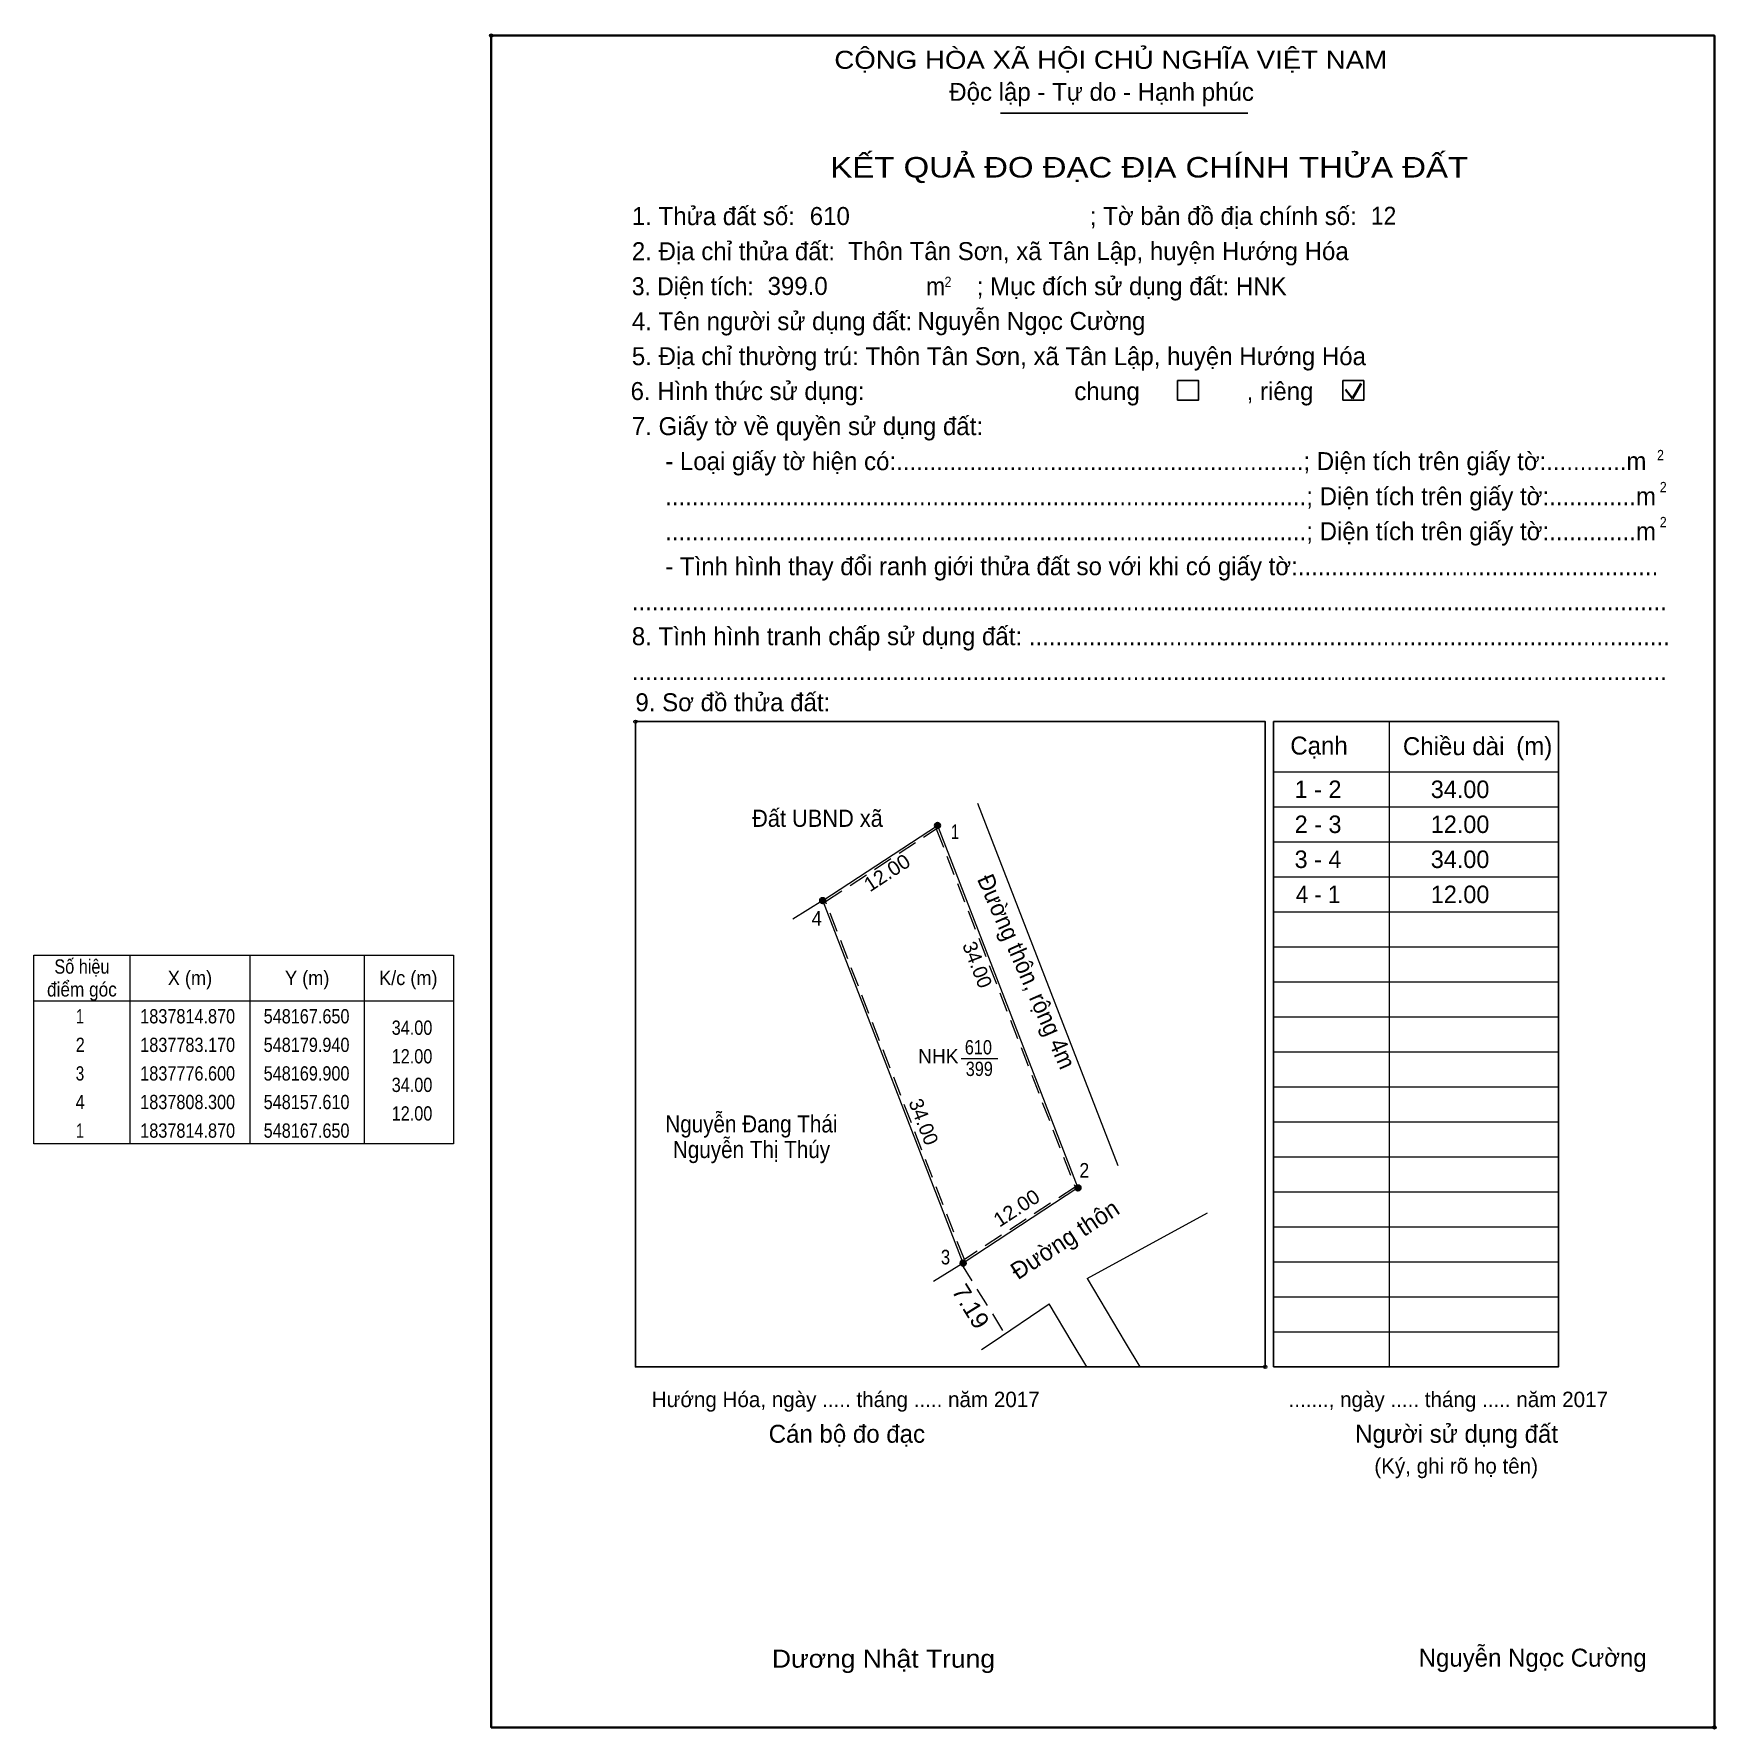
# Model space of a CAD drawing. Header units: metres. Extents: x 548089 to 548773, y 1837736 to 1837887.
# Drawn here: x 548088.6 to 548235.8, y 1837735.8 to 1837884.1 of the extents above; entities that cross this region are included whole.
import ezdxf
from ezdxf.enums import TextEntityAlignment as Align

# ---------------------------------------------------------------- set-up
doc = ezdxf.new("R2010")
doc.units = ezdxf.units.M
doc.header["$LTSCALE"] = 0.57
doc.header["$PDMODE"] = 32
doc.header["$PDSIZE"] = 0.285
doc.linetypes.add('MEDIUM_DASHED', pattern=[4.5, 3, -1.5])
for name, color, linetype, lineweight in [('1', 7, 'Continuous', 13), ('10', 7, 'Continuous', 13), ('11', 7, 'Continuous', 25), ('2', 7, 'Continuous', 35), ('27', 7, 'Continuous', 13), ('50', 7, 'Continuous', 25), ('63', 7, 'Continuous', 13)]:
    doc.layers.add(name, color=color, linetype=linetype, lineweight=lineweight)
for name, color, linetype in [('13', 7, 'Continuous'), ('36', 7, 'Continuous'), ('48', 7, 'Continuous'), ('52', 7, 'Continuous'), ('6', 7, 'Continuous'), ('9', 7, 'Continuous')]:
    doc.layers.add(name, color=color, linetype=linetype)

msp = doc.modelspace()

# ---------------------------------------------------------------- texts
at = {"layer": '1'}
for s, height, width, p in [('CỘNG HÒA XÃ HỘI CHỦ NGHĨA VIỆT NAM', 1.572, 1.15, (548158.63, 1837881.05)), ('3. Diện tích:', 1.572, 0.95, (548140.92, 1837861.25)), ('m', 1.572, 0.95, (548166.65, 1837861.25)), ('2', 0.898, 0.9, (548168.27, 1837861.97)), ('2', 0.898, 0.9, (548230.59, 1837846.82)), ('2', 0.898, 0.9, (548230.83, 1837844.02)), ('2', 0.898, 0.9, (548230.83, 1837840.96)), ('Dương Nhật Trung', 1.572, 1.1, (548153.17, 1837741.21))]:
    msp.add_text(s, height=height, dxfattribs=dict(at, width=width)).set_placement(p)
for s, height, p in [('Độc lập - Tự do - Hạnh phúc', 1.572, (548168.68, 1837878.25)), ('1. Thửa đất số:', 1.572, (548140.92, 1837867.38)), ('; Tờ bản đồ địa chính số:', 1.572, (548180.98, 1837867.39)), ('2. Địa chỉ thửa đất:', 1.572, (548140.92, 1837864.31)), ('; Mục đích sử dụng đất: HNK', 1.572, (548171.08, 1837861.25)), ('4. Tên người sử dụng đất:', 1.572, (548140.92, 1837858.19)), ('5. Địa chỉ thường trú: Thôn Tân Sơn, xã Tân Lập, huyện Hướng Hóa', 1.572, (548140.92, 1837855.13)), ('chung                , riêng', 1.572, (548179.62, 1837852.07)), ('7. Giấy tờ về quyền sử dụng đất:', 1.572, (548140.92, 1837849.01)), ('     - Loại giấy tờ hiện có:.............................................................; Diện tích trên giấy tờ:............m', 1.572, (548140.92, 1837845.95)), ('     ................................................................................................; Diện tích trên giấy tờ:.............m', 1.572, (548140.92, 1837842.88)), ('     ................................................................................................; Diện tích trên giấy tờ:.............m', 1.572, (548140.92, 1837839.82)), ('     - Tình hình thay đổi ranh giới thửa đất so với khi có giấy tờ:......................................................', 1.572, (548140.92, 1837836.76)), ('...........................................................................................................................................................', 1.572, (548140.92, 1837833.7)), ('8. Tình hình tranh chấp sử dụng đất: ................................................................................................', 1.572, (548140.92, 1837830.64)), ('...........................................................................................................................................................', 1.572, (548140.92, 1837827.58)), ('9. Sơ đồ thửa đất:', 1.572, (548141.23, 1837824.86)), ('Cạnh', 1.572, (548198.51, 1837821.07)), ('Chiều dài', 1.572, (548208.36, 1837821.02)), ('(m)', 1.572, (548218.27, 1837821.04)), ('Hướng Hóa, ngày ..... tháng ..... năm 2017', 1.347, (548142.66, 1837764)), ('......., ngày ..... tháng ..... năm 2017', 1.347, (548198.36, 1837764)), ('Cán bộ đo đạc', 1.572, (548152.89, 1837760.88)), ('Người sử dụng đất', 1.572, (548204.18, 1837760.88)), ('(Ký, ghi rõ họ tên)', 1.347, (548205.86, 1837758.18))]:
    msp.add_text(s, height=height, dxfattribs=at).set_placement(p)
for s, height, width, p in [('KẾT QUẢ ĐO ĐẠC ĐỊA CHÍNH THỬA ĐẤT', 1.796, 1.2, (548186.17, 1837871.54)), ('610', 1.25, 0.85, (548171.23, 1837794.85)), ('399', 1.25, 0.85, (548171.31, 1837792.96))]:
    msp.add_text(s, height=height, dxfattribs=dict(at, width=width)).set_placement(p, align=Align.CENTER)
msp.add_text('NHK', height=1.25, dxfattribs=at).set_placement((548167.725, 1837794.06), align=Align.CENTER)
at = {"layer": '10'}
msp.add_text('Đường thôn', height=1.5, rotation=33.2, dxfattribs=at).set_placement((548174.68, 1837775.08))
at = {"layer": '10', "width": 1.05}
msp.add_text('7.19', height=1.5, rotation=301.676, dxfattribs=at).set_placement((548168.85, 1837774.16))
at = {"layer": '13', "width": 0.95}
msp.add_text('Đường thôn, rộng 4m', height=1.5, rotation=293.639, dxfattribs=at).set_placement((548174.7566, 1837801.7957), align=Align.CENTER)
at = {"layer": '36'}
for s, width, p in [('Đất UBND xã', 0.95, (548157.155, 1837814.75)), ('Nguyễn Đang Thái', 0.9, (548151.375, 1837788.02)), ('Nguyễn Thị Thúy', 0.9, (548151.385, 1837785.78))]:
    msp.add_text(s, height=1.5, dxfattribs=dict(at, width=width)).set_placement(p, align=Align.CENTER)
at = {"layer": '48'}
msp.add_text('6. Hình thức sử dụng:', height=1.572, dxfattribs=at).set_placement((548140.81, 1837852.08))
at = {"layer": '52'}
for s, p in [('1 - 2', (548200.935, 1837817.27)), ('34.00', (548213.36, 1837817.27)), ('2 - 3', (548200.94, 1837814.21)), ('12.00', (548213.36, 1837814.21)), ('3 - 4', (548200.935, 1837811.15)), ('34.00', (548213.36, 1837811.15)), ('12.00', (548213.36, 1837808.08))]:
    msp.add_text(s, height=1.531, dxfattribs=at).set_placement(p, align=Align.CENTER)
at = {"layer": '52', "width": 0.95}
msp.add_text('4 - 1', height=1.531, dxfattribs=at).set_placement((548200.94, 1837808.08), align=Align.CENTER)
at = {"layer": '6'}
for s, height, p in [('610', 1.572, (548156.48, 1837867.39)), ('Thôn Tân Sơn, xã Tân Lập, huyện Hướng Hóa', 1.572, (548159.84, 1837864.32)), ('399.0', 1.572, (548152.79, 1837861.27)), ('Nguyễn Ngọc Cường', 1.57, (548165.9, 1837858.21)), ('Nguyễn Ngọc Cường', 1.57, (548209.74, 1837741.3))]:
    msp.add_text(s, height=height, dxfattribs=at).set_placement(p)
at = {"layer": '6', "width": 0.95}
msp.add_text('12', height=1.572, dxfattribs=at).set_placement((548205.56, 1837867.41))
at = {"layer": '63', "width": 1.05}
for p in [(548163.5778, 1837810.2157), (548174.9078, 1837780.8857)]:
    msp.add_text('12.00', height=1.25, rotation=33.2, dxfattribs=at).set_placement(p, align=Align.CENTER)
at = {"layer": '63'}
for p in [(548170.554, 1837802.4709), (548165.854, 1837788.7309)]:
    msp.add_text('34.00', height=1.25, rotation=291.191, dxfattribs=at).set_placement(p, align=Align.CENTER)
for s, width, p in [('Số hiệu', 0.85, (548092.82, 1837801.91)), ('điểm góc', 0.9, (548092.82, 1837799.91)), ('X (m)', 0.95, (548102.27, 1837800.91)), ('Y (m)', 0.95, (548112.525, 1837800.91)), ('K/c (m)', 0.95, (548121.365, 1837800.91)), (' 1', 0.75, (548092.47, 1837797.56)), ('1837814.870', 0.85, (548102.07, 1837797.56)), ('548167.650', 0.85, (548112.47, 1837797.56)), (' 2', 0.85, (548092.475, 1837795.06)), ('1837783.170', 0.85, (548102.07, 1837795.06)), ('548179.940', 0.85, (548112.47, 1837795.06)), (' 3', 0.8, (548092.465, 1837792.56)), ('1837776.600', 0.85, (548102.07, 1837792.56)), ('548169.900', 0.85, (548112.47, 1837792.56)), (' 4', 0.85, (548092.47, 1837790.06)), ('1837808.300', 0.85, (548102.07, 1837790.06)), ('548157.610', 0.85, (548112.47, 1837790.06)), (' 1', 0.75, (548092.47, 1837787.56)), ('1837814.870', 0.85, (548102.07, 1837787.56)), ('548167.650', 0.85, (548112.47, 1837787.56))]:
    msp.add_text(s, height=1.25, dxfattribs=dict(at, width=width)).set_placement(p, align=Align.CENTER)
at = {"layer": '63', "width": 0.85}
for s, p in [('34.00', (548123.47, 1837796.56)), ('12.00', (548123.47, 1837794.06)), ('34.00', (548123.47, 1837791.56)), ('12.00', (548123.47, 1837789.06))]:
    msp.add_text(s, height=1.25, dxfattribs=at).set_placement(p, align=Align.RIGHT)
at = {"layer": '9'}
for s, width, p in [('1', 0.75, (548169.19, 1837813.68)), ('4', 0.95, (548157.095, 1837806.11)), ('2', 0.9, (548180.495, 1837784.07)), ('3', 0.85, (548168.355, 1837776.48))]:
    msp.add_text(s, height=1.276, dxfattribs=dict(at, width=width)).set_placement(p, align=Align.CENTER)

# ---------------------------------------------------------------- hatches: boundary and pattern name
at = {"layer": '11'}
for points in [[(548167.9051, 1837814.87, 1), (548167.3949, 1837814.87, 1)], [(548157.8651, 1837808.3, 1), (548157.3549, 1837808.3, 1)], [(548157.8651, 1837808.3, 1), (548157.3549, 1837808.3, 1)], [(548180.1951, 1837783.17, 1), (548179.6849, 1837783.17, 1)], [(548170.1551, 1837776.6, 1), (548169.6449, 1837776.6, 1)]]:
    msp.add_hatch(color=256, dxfattribs=at).paths.add_polyline_path(points)

# ---------------------------------------------------------------- linework, layer by layer
at = {"layer": '1', "lineweight": 25}
for p, q in [((548173.17, 1837877.17), (548194.8, 1837877.17)), ((548221.96, 1837823.97), (548197.04, 1837823.97)), ((548197.04, 1837823.97), (548197.04, 1837817.89)), ((548221.96, 1837767.52), (548221.96, 1837823.97)), ((548141.23, 1837769.65), (548141.23, 1837817.89)), ((548197.04, 1837817.89), (548197.04, 1837769.65)), ((548197.04, 1837769.65), (548197.04, 1837767.52))]:
    msp.add_line(p, q, dxfattribs=at)
at = {"layer": '1', "lineweight": 35}
for p, q in [((548203.35, 1837852.99), (548203.95, 1837852.2)), ((548203.95, 1837852.2), (548204.7, 1837853.52))]:
    msp.add_line(p, q, dxfattribs=at)
at = {"layer": '1'}
for p, q in [((548207.17, 1837823.97), (548207.17, 1837767.52)), ((548197.04, 1837819.56), (548214.17, 1837819.56)), ((548214.17, 1837819.56), (548221.96, 1837819.56)), ((548197.04, 1837816.5), (548197.49, 1837816.5)), ((548197.49, 1837816.5), (548214.17, 1837816.5)), ((548214.17, 1837816.5), (548221.96, 1837816.5)), ((548197.04, 1837813.44), (548197.49, 1837813.44)), ((548197.49, 1837813.44), (548214.17, 1837813.44)), ((548214.17, 1837813.44), (548221.96, 1837813.44)), ((548197.04, 1837810.38), (548197.49, 1837810.38)), ((548197.49, 1837810.38), (548214.17, 1837810.38)), ((548214.17, 1837810.38), (548221.96, 1837810.38)), ((548197.04, 1837807.32), (548197.49, 1837807.32)), ((548197.49, 1837807.32), (548214.17, 1837807.32)), ((548214.17, 1837807.32), (548221.96, 1837807.32)), ((548197.04, 1837804.26), (548197.49, 1837804.26)), ((548197.49, 1837804.26), (548214.17, 1837804.26)), ((548214.17, 1837804.26), (548221.96, 1837804.26)), ((548197.04, 1837801.19), (548197.49, 1837801.19)), ((548197.49, 1837801.19), (548214.17, 1837801.19)), ((548214.17, 1837801.19), (548221.96, 1837801.19)), ((548197.04, 1837798.13), (548197.49, 1837798.13)), ((548197.49, 1837798.13), (548214.17, 1837798.13)), ((548214.17, 1837798.13), (548221.96, 1837798.13)), ((548197.04, 1837795.07), (548197.49, 1837795.07)), ((548197.49, 1837795.07), (548214.17, 1837795.07)), ((548214.17, 1837795.07), (548221.96, 1837795.07)), ((548197.04, 1837792.01), (548197.49, 1837792.01)), ((548197.49, 1837792.01), (548214.17, 1837792.01)), ((548214.17, 1837792.01), (548221.96, 1837792.01)), ((548197.04, 1837788.95), (548197.49, 1837788.95)), ((548197.49, 1837788.95), (548214.17, 1837788.95)), ((548214.17, 1837788.95), (548221.96, 1837788.95)), ((548197.04, 1837785.89), (548197.49, 1837785.89)), ((548197.49, 1837785.89), (548214.17, 1837785.89)), ((548214.17, 1837785.89), (548221.96, 1837785.89)), ((548197.04, 1837782.83), (548197.49, 1837782.83)), ((548197.49, 1837782.83), (548214.17, 1837782.83)), ((548214.17, 1837782.83), (548221.96, 1837782.83)), ((548197.04, 1837779.76), (548197.49, 1837779.76)), ((548197.49, 1837779.76), (548214.17, 1837779.76)), ((548214.17, 1837779.76), (548221.96, 1837779.76)), ((548197.04, 1837776.7), (548197.49, 1837776.7)), ((548197.49, 1837776.7), (548214.17, 1837776.7)), ((548214.17, 1837776.7), (548221.96, 1837776.7)), ((548197.04, 1837773.64), (548197.49, 1837773.64)), ((548197.49, 1837773.64), (548214.17, 1837773.64)), ((548214.17, 1837773.64), (548221.96, 1837773.64)), ((548197.04, 1837770.58), (548197.49, 1837770.58)), ((548197.49, 1837770.58), (548214.17, 1837770.58)), ((548214.17, 1837770.58), (548221.96, 1837770.58))]:
    msp.add_line(p, q, dxfattribs=at)
at = {"layer": '1', "lineweight": 25}
for points in [[(548141.23, 1837817.89), (548141.23, 1837823.95), (548196.32, 1837823.95), (548196.32, 1837817.89), (548196.32, 1837769.65)], [(548196.32, 1837769.65), (548196.32, 1837767.52), (548141.23, 1837767.52), (548141.23, 1837769.65)], [(548197.04, 1837767.52), (548221.96, 1837767.52), (548221.96, 1837768.07)]]:
    msp.add_lwpolyline(points, dxfattribs=at)
at = {"layer": '1'}
msp.add_lwpolyline([(548167.65, 1837814.87), (548179.94, 1837783.17), (548169.9, 1837776.6), (548157.61, 1837808.3)], close=True, dxfattribs=at)
for p in [(548128.62, 1837883.96), (548141.23, 1837823.95), (548196.32, 1837767.52), (548235.61, 1837735.98)]:
    msp.add_point(p, dxfattribs=at)
at = {"layer": '10'}
for p, q in [((548171.14, 1837816.83), (548183.43, 1837785.13)), ((548171.14, 1837816.83), (548183.43, 1837785.13)), ((548180.74, 1837775.26), (548191.28, 1837781)), ((548180.74, 1837775.26), (548184.08, 1837769.65)), ((548184.08, 1837769.65), (548185.35, 1837767.52))]:
    msp.add_line(p, q, dxfattribs=at)
at = {"layer": '10', "linetype": 'MEDIUM_DASHED'}
msp.add_line((548169.76, 1837776.51), (548173.53, 1837770.4), dxfattribs=at)
at = {"layer": '10'}
msp.add_lwpolyline([(548157.61, 1837808.3), (548167.65, 1837814.87), (548179.94, 1837783.17), (548169.9, 1837776.6)], close=True, dxfattribs=at)
at = {"layer": '10', "linetype": 'MEDIUM_DASHED'}
msp.add_lwpolyline([(548157.86, 1837808.22), (548167.55, 1837814.57), (548179.69, 1837783.25), (548170, 1837776.9)], close=True, dxfattribs=at)
at = {"layer": '10'}
for points in [[(548171.51, 1837769.03), (548172.43, 1837769.65), (548177.42, 1837773.02)], [(548180.7, 1837767.52), (548179.43, 1837769.65), (548177.42, 1837773.02)]]:
    msp.add_lwpolyline(points, dxfattribs=at)
at = {"layer": '11'}
for centre in [(548167.65, 1837814.87), (548157.61, 1837808.3), (548157.61, 1837808.3), (548179.94, 1837783.17), (548169.9, 1837776.6)]:
    msp.add_circle(centre, 0.2551, dxfattribs=at)
at = {"layer": '2'}
msp.add_lwpolyline([(548128.62, 1837883.96), (548235.61, 1837883.96), (548235.61, 1837735.98), (548128.62, 1837735.98)], close=True, dxfattribs=at)
at = {"layer": '27'}
for p, q in [((548157.61, 1837808.3), (548155, 1837806.69)), ((548169.9, 1837776.6), (548167.29, 1837774.99))]:
    msp.add_line(p, q, dxfattribs=at)
at = {"layer": '50'}
for points in [[(548188.65, 1837853.78), (548190.49, 1837853.78), (548190.49, 1837852.07), (548188.65, 1837852.07)], [(548203.11, 1837853.78), (548204.94, 1837853.78), (548204.94, 1837852.07), (548203.11, 1837852.07)]]:
    msp.add_lwpolyline(points, close=True, dxfattribs=at)
at = {"layer": '63'}
for p, q in [((548097.02, 1837803.53), (548097.02, 1837787.03)), ((548107.52, 1837803.53), (548107.52, 1837787.03)), ((548117.52, 1837803.53), (548117.52, 1837787.03)), ((548088.62, 1837799.53), (548125.32, 1837799.53)), ((548169.71, 1837794.49), (548172.94, 1837794.49))]:
    msp.add_line(p, q, dxfattribs=at)
msp.add_lwpolyline([(548088.62, 1837803.53), (548125.32, 1837803.53), (548125.32, 1837787.03), (548088.62, 1837787.03)], close=True, dxfattribs=at)

msp.set_redraw_order([(e.dxf.handle, doc.entitydb.next_handle()) for e in msp.query("TEXT MTEXT ATTDEF DIMENSION ARC_DIMENSION")])  # texts and dimensions are drawn at this point

doc.saveas('drawing.dxf')
